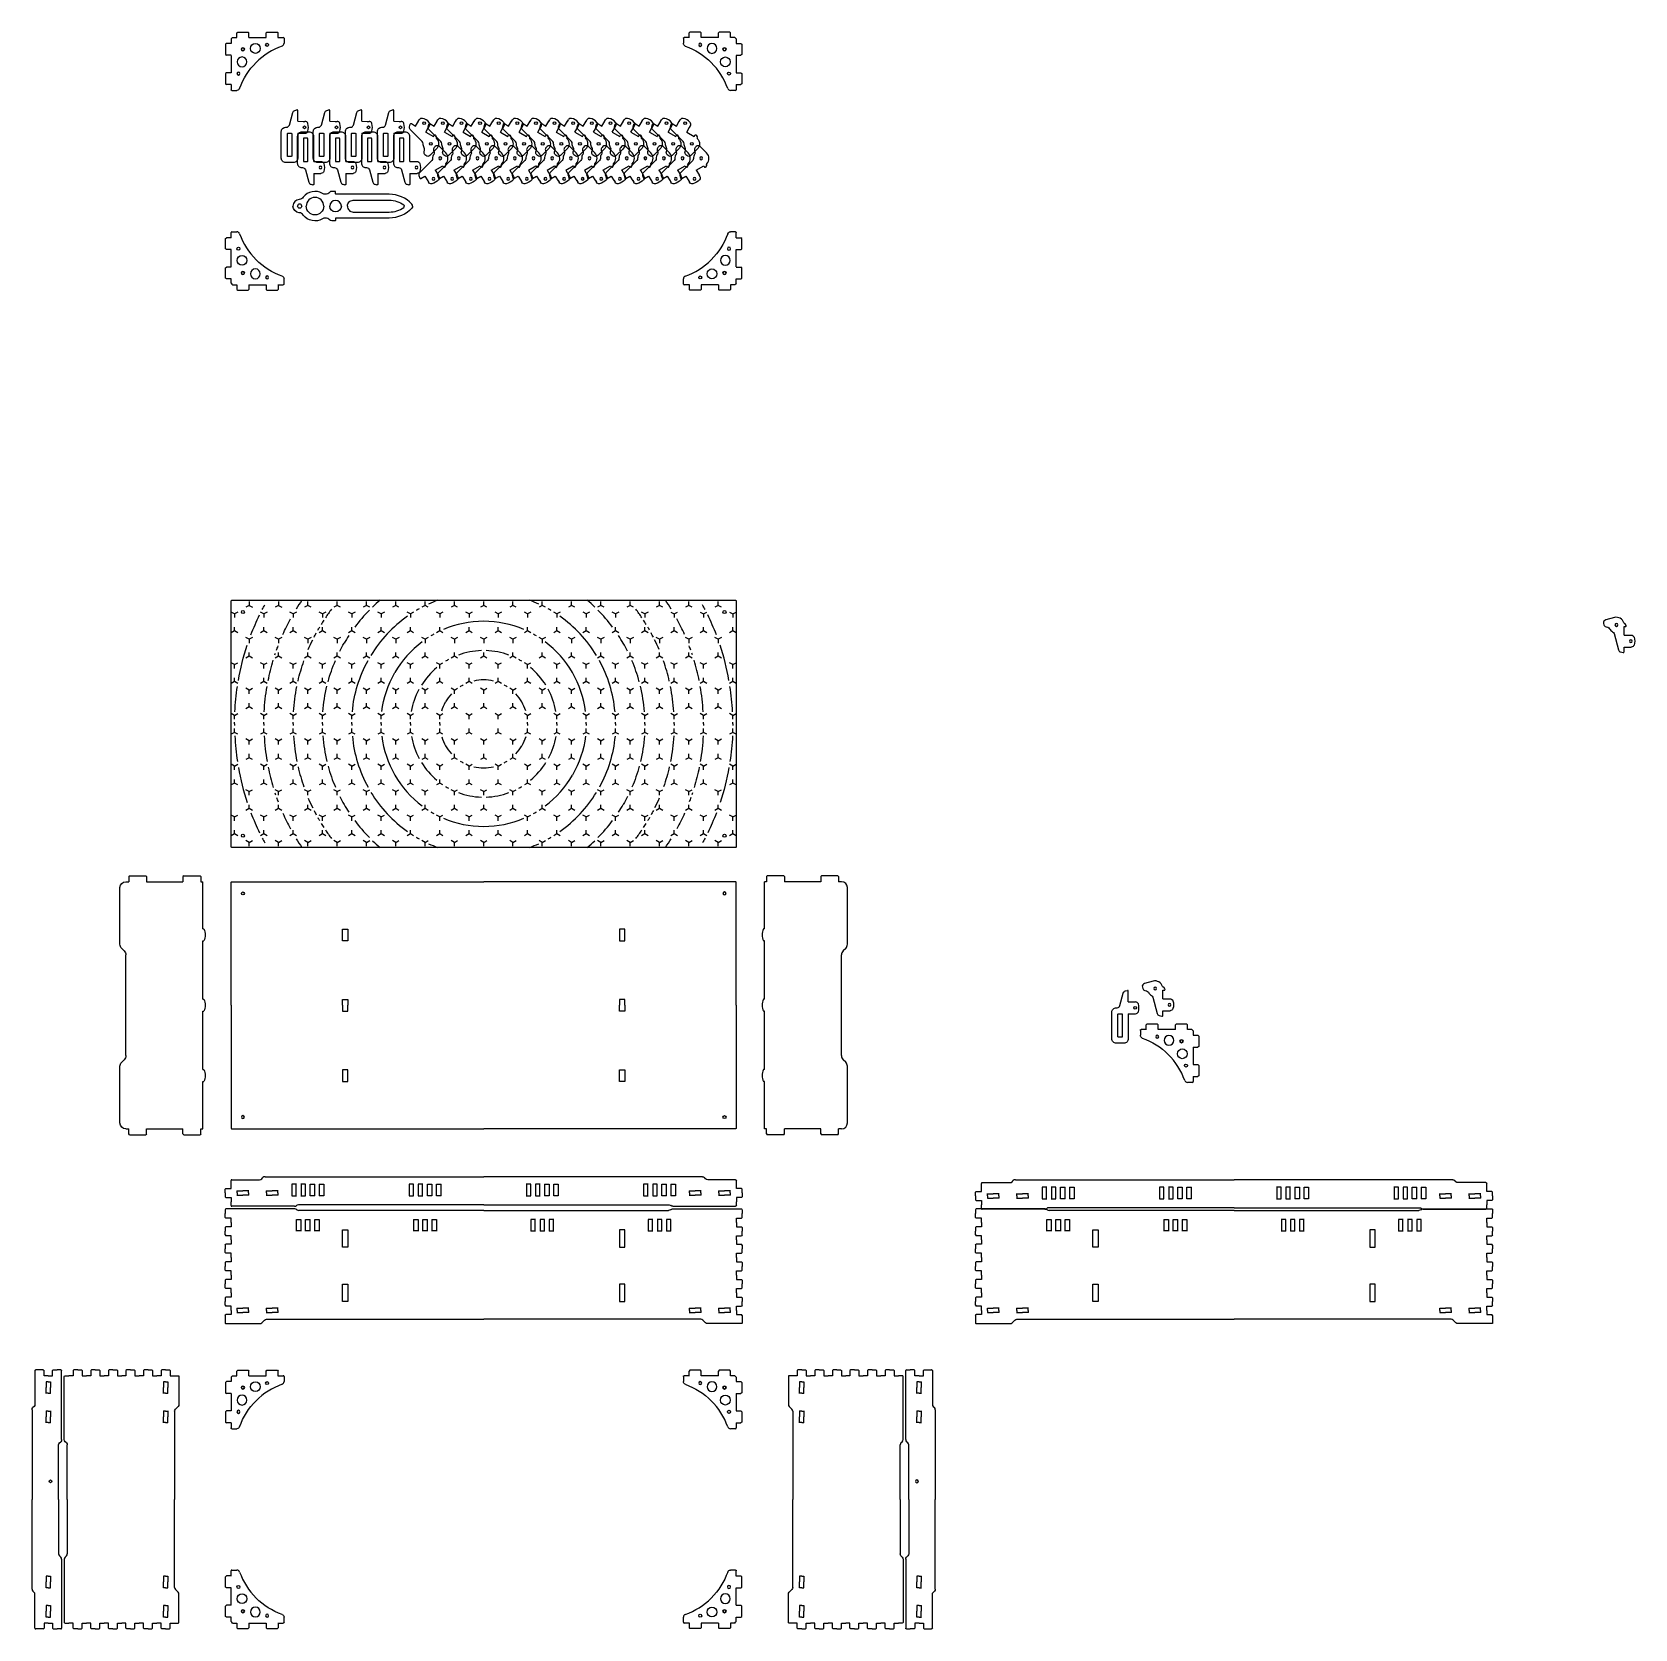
# Model space of a CAD drawing. Header units: inches. Extents: x -309 to 118, y -31 to 166.
# Drawn here: x -162.2 to -93.8, y 97.4 to 165.5 of the extents above; entities that cross this region are included whole.
import ezdxf

# ---------------------------------------------------------------- set-up
doc = ezdxf.new("R2010")
doc.units = ezdxf.units.IN
doc.header["$MEASUREMENT"] = 0
doc.layers.add('CUT', color=1, linetype='Continuous')
doc.layers.add('ETCH', color=5, linetype='Continuous')

# ---------------------------------------------------------------- blocks, each defined once
blk = doc.blocks.new('HingeHole')
at = {"layer": 'CUT', "ltscale": 0.003906}
for p, q in [((-0.0975, 0.495), (0.0975, 0.495)), ((0.0975, 0.005), (-0.0975, 0.005)), ((-0.0925, 0), (-0.0925, 0.5)), ((0.0925, 0.5), (0.0925, 0))]:
    blk.add_line(p, q, dxfattribs=at)
blk = doc.blocks.new('BraceHole_Quarter')
at = {"layer": 'CUT', "ltscale": 0.003906}
for p, q in [((-0.25, 0.0935), (0, 0.0935)), ((-0.246, 0), (-0.246, 0.0975))]:
    blk.add_line(p, q, dxfattribs=at)
blk = doc.blocks.new('BraceHole')
at = {"color": 0}
blk.add_blockref('BraceHole_Quarter', (0, 0), dxfattribs=at)
at = {"color": 0, "xscale": -1, "rotation": 180}
blk.add_blockref('BraceHole_Quarter', (0, 0), dxfattribs=at)
at = {"color": 0, "xscale": -1}
blk.add_blockref('BraceHole_Quarter', (0, 0), dxfattribs=at)
at = {"color": 0, "rotation": 180}
blk.add_blockref('BraceHole_Quarter', (0, 0), dxfattribs=at)
blk = doc.blocks.new('BraceHoles')
at = {"color": 0}
for p in [(0.5, 0), (1.75, 0)]:
    blk.add_blockref('BraceHole', p, dxfattribs=at)
blk = doc.blocks.new('Dovetail_Half')
for p, q in [((-0.25, 0.21375), (-0.25, 0.375)), ((-0.25, 0.21375), (-0.21875, 0.1825)), ((0, 0.1825), (-0.21875, 0.1825)), ((0, 0), (0, 0.1825))]:
    blk.add_line(p, q)
blk = doc.blocks.new('Bottom_Back_Half')
at = {"layer": 'CUT', "ltscale": 0.015625}
for p, q in [((-11.025, 6.229), (-11.025, 6.063)), ((-8.05, 6.26), (-10.994, 6.26)), ((0, 6.198), (-7.884, 6.198))]:
    blk.add_line(p, q, dxfattribs=at)
for points in [[(-5.793, 5.372), (-5.793, 4.628), (-6.017, 4.628), (-6.017, 5.372)], [(-5.793, 3.06), (-5.793, 2.316), (-6.017, 2.316), (-6.017, 3.06)]]:
    blk.add_lwpolyline(points, close=True, dxfattribs=at)
blk.add_lwpolyline([(-11.025, 1.563), (-11.025, 1.401, 0.414214), (-10.994, 1.37), (-9.55, 1.37, 0.198912), (-9.461, 1.407), (-9.347, 1.521, -0.198912), (-9.259, 1.558), (0, 1.558)], format="xyb", dxfattribs=at)
for centre, radius, start, end in [((-10.994, 6.229), 0.0312, 90, 180), ((-8.05, 6.135), 0.125, 48.59038, 90), ((-7.884, 6.323), 0.125, 228.59038, 270)]:
    blk.add_arc(centre, radius, start, end, dxfattribs=at)
at = {"rotation": 180}
for p in [(-7.89, 5.817), (-7.5, 5.817), (-7.11, 5.817), (-2.89, 5.817), (-2.5, 5.817), (-2.11, 5.817)]:
    blk.add_blockref('HingeHole', p, dxfattribs=at)
blk.add_blockref('BraceHoles', (-10.77, 1.938))
at = {"layer": 'CUT'}
for p in [(-10.775, 5.688), (-10.775, 4.938), (-10.775, 4.188), (-10.775, 3.438), (-10.775, 2.688), (-10.775, 1.938)]:
    blk.add_blockref('Dovetail_Half', p, dxfattribs=at)
at = {"layer": 'CUT', "xscale": -1, "rotation": 180}
for p in [(-10.775, 5.688), (-10.775, 4.938), (-10.775, 4.188), (-10.775, 3.438), (-10.775, 2.688), (-10.775, 1.938)]:
    blk.add_blockref('Dovetail_Half', p, dxfattribs=at)
blk = doc.blocks.new('Bottom_Back_Full')
blk.add_blockref('Bottom_Back_Half', (0, -1.375))
at = {"xscale": -1}
blk.add_blockref('Bottom_Back_Half', (0, -1.375), dxfattribs=at)
blk = doc.blocks.new('Dovetail_Out_Half')
for p, q in [((-0.01, 0.16125), (0.02125, 0.1925)), ((-0.01, 0), (-0.01, 0.16125)), ((0.02125, 0.1925), (0.24, 0.1925)), ((0.24, 0.1925), (0.24, 0.375))]:
    blk.add_line(p, q)
blk = doc.blocks.new('Lid_Top_Back_Half')
at = {"layer": 'CUT'}
for p, q in [((8.07, 0.005), (10.744, 0.005)), ((0, -0.058), (7.904, -0.058)), ((10.775, -0.026), (10.775, -0.188)), ((9.325, -1.255), (0, -1.255)), ((9.465, -1.167), (9.414, -1.218)), ((10.744, -1.13), (9.554, -1.13)), ((10.775, -0.938), (10.775, -1.099))]:
    blk.add_line(p, q, dxfattribs=at)
for centre, radius, start, end in [((8.07, -0.12), 0.125, 90, 131.40962), ((10.744, -0.026), 0.0312, 0, 90), ((7.904, 0.067), 0.125, 270, 311.40962), ((9.325, -1.13), 0.125, 270, 315), ((9.554, -1.255), 0.125, 90, 135), ((10.744, -1.099), 0.0312, 270, 0)]:
    blk.add_arc(centre, radius, start, end, dxfattribs=at)
at = {"rotation": 180}
for p in [(1.915, -0.437), (2.305, -0.437), (6.915, -0.437), (7.305, -0.437)]:
    blk.add_blockref('HingeHole', p, dxfattribs=at)
at = {"xscale": -1, "rotation": 180}
for p in [(2.695, -0.437), (3.085, -0.437), (7.695, -0.437), (8.085, -0.437)]:
    blk.add_blockref('HingeHole', p, dxfattribs=at)
at = {"xscale": -1}
blk.add_blockref('BraceHoles', (10.77, -0.563), dxfattribs=at)
at = {"layer": 'CUT', "xscale": -1}
blk.add_blockref('Dovetail_Out_Half', (11.015, -0.563), dxfattribs=at)
at = {"layer": 'CUT', "rotation": 180}
blk.add_blockref('Dovetail_Out_Half', (11.015, -0.563), dxfattribs=at)
blk = doc.blocks.new('Lid_Top_Back')
at = {"xscale": -1}
blk.add_blockref('Lid_Top_Back_Half', (0, 0), dxfattribs=at)
blk.add_blockref('Lid_Top_Back_Half', (0, 0))
blk = doc.blocks.new('Bracket_V2')
at = {"layer": 'CUT'}
for p, q in [((-0.387, 0.451), (-0.419, 0.419)), ((-0.387, 0.451), (-0.2, 0.451)), ((-0.2, 0.65), (-0.168, 0.682)), ((-0.2, 0.451), (-0.2, 0.65)), ((-0.168, 0.682), (0.275, 0.682)), ((0.275, 0.682), (0.306, 0.65)), ((0.306, 0.451), (0.306, 0.65)), ((0.311, 0.451), (1.05, 0.451)), ((1.05, 0.65), (1.082, 0.682)), ((1.05, 0.451), (1.05, 0.65)), ((1.082, 0.682), (1.525, 0.682)), ((1.525, 0.682), (1.556, 0.65)), ((1.551, 0.451), (1.777, 0.451)), ((1.556, 0.451), (1.556, 0.65)), ((1.808, 0.419), (1.808, 0.202))]:
    blk.add_line(p, q, dxfattribs=at)
for centre, radius in [((0.053, -0.053), 0.0645), ((0.589, -0.017), 0.209), ((1.089, 0.137), 0.0645)]:
    blk.add_circle(centre, radius, dxfattribs=at)
for centre, radius, start, end in [((2.735, -2.735), 2.995, 109.70475, 135), ((1.683, 0.202), 0.125, 289.70475, 360), ((1.777, 0.419), 0.0312, 0, 90)]:
    blk.add_arc(centre, radius, start, end, dxfattribs=at)
blk = doc.blocks.new('Bracket_V2_both')
at = {"xscale": -1}
blk.add_blockref('Bracket_V2', (-0.447, -0.447), dxfattribs=at)
at = {"rotation": 270}
blk.add_blockref('Bracket_V2', (-0.447, -0.447), dxfattribs=at)
blk = doc.blocks.new('BottomPlate_V2_Quarter')
at = {"layer": 'CUT'}
blk.add_lwpolyline([(-0.966, -1.279), (-0.966, 3.96, -0.414214), (-0.934, 3.991), (9.804, 3.991)], format="xyb", dxfattribs=at)
blk.add_lwpolyline([(4.011, 1.474), (3.787, 1.474), (3.787, 1.968), (4.011, 1.968)], close=True, dxfattribs=at)
blk.add_lwpolyline([(3.787, -1.279), (3.787, -1.032), (4.011, -1.032), (4.011, -1.279)], dxfattribs=at)
blk.add_circle((-0.466, 3.491), 0.0645, dxfattribs=at)
blk = doc.blocks.new('BottomPlate_V2')
blk.add_blockref('BottomPlate_V2_Quarter', (-9.804, 1.279))
at = {"xscale": -1}
blk.add_blockref('BottomPlate_V2_Quarter', (9.804, 1.279), dxfattribs=at)
at = {"xscale": -1, "rotation": 180}
blk.add_blockref('BottomPlate_V2_Quarter', (-9.804, -1.279), dxfattribs=at)
at = {"rotation": 180}
blk.add_blockref('BottomPlate_V2_Quarter', (9.804, -1.279), dxfattribs=at)
blk = doc.blocks.new('Bottom_Side_Half')
at = {"layer": 'CUT', "ltscale": 0.015625}
for p, q in [((-5.275, 1.735), (-5.275, 1.569)), ((-2.55, 1.766), (-5.244, 1.766)), ((-2.41, 1.678), (-2.461, 1.73)), ((0, 1.641), (-2.321, 1.641)), ((-5.275, -2.931), (-5.275, -3.093)), ((-5.244, -3.124), (-4.05, -3.124)), ((-3.961, -3.087), (-3.847, -2.973)), ((-3.759, -2.936), (0, -2.936))]:
    blk.add_line(p, q, dxfattribs=at)
for centre, radius, start, end in [((-5.244, 1.735), 0.0312, 90, 180), ((-2.55, 1.641), 0.125, 45, 90), ((-2.321, 1.766), 0.125, 225, 270), ((-5.244, -3.093), 0.0312, 180, 270), ((-4.05, -2.999), 0.125, 270, 315), ((-3.759, -3.061), 0.125, 90, 135)]:
    blk.add_arc(centre, radius, start, end, dxfattribs=at)
blk.add_blockref('BraceHoles', (-5.27, -2.556))
at = {"layer": 'CUT'}
for p in [(-5.515, 1.194), (-5.515, 0.444), (-5.515, -0.306), (-5.515, -1.056), (-5.515, -1.806), (-5.515, -2.556)]:
    blk.add_blockref('Dovetail_Out_Half', p, dxfattribs=at)
at = {"layer": 'CUT', "xscale": -1, "rotation": 180}
for p in [(-5.515, 1.194), (-5.515, 0.444), (-5.515, -0.306), (-5.515, -1.056), (-5.515, -1.806), (-5.515, -2.556)]:
    blk.add_blockref('Dovetail_Out_Half', p, dxfattribs=at)
blk = doc.blocks.new('Bottom_Side_Full')
at = {"color": 1}
blk.add_blockref('Bottom_Side_Half', (0, 0), dxfattribs=at)
at = {"color": 1, "xscale": -1}
blk.add_blockref('Bottom_Side_Half', (0, 0), dxfattribs=at)
blk = doc.blocks.new('Lid_Side_Half')
at = {"layer": 'CUT'}
for p, q in [((-2.787, 2.55), (-2.787, 5.494)), ((-2.756, 5.525), (-2.595, 5.525)), ((-1.845, 5.525), (-1.684, 5.525)), ((-1.652, 5.494), (-1.652, 4.054)), ((-1.616, 3.965), (-1.564, 3.914)), ((-1.527, 3.825), (-1.527, 0)), ((-2.699, 2.41), (-2.751, 2.461)), ((-2.662, 0), (-2.662, 2.321))]:
    blk.add_line(p, q, dxfattribs=at)
for centre, radius, start, end in [((-2.756, 5.494), 0.0312, 90, 180), ((-1.684, 5.494), 0.0312, 0, 90), ((-1.527, 4.054), 0.125, 180, 225), ((-1.652, 3.825), 0.125, 0, 45), ((-2.662, 2.55), 0.125, 180, 225), ((-2.787, 2.321), 0.125, 0, 45)]:
    blk.add_arc(centre, radius, start, end, dxfattribs=at)
at = {"xscale": -1, "rotation": 90}
blk.add_blockref('BraceHoles', (-2.22, 5.27), dxfattribs=at)
at = {"layer": 'CUT', "xscale": -1, "rotation": 90}
blk.add_blockref('Dovetail_Half', (-2.22, 5.275), dxfattribs=at)
at = {"layer": 'CUT', "rotation": 270}
blk.add_blockref('Dovetail_Half', (-2.22, 5.275), dxfattribs=at)
blk = doc.blocks.new('Lid_Side')
at = {"layer": 'CUT'}
blk.add_circle((-2.31, -0.77), 0.0595, dxfattribs=at)
at = {"rotation": 359.9999999999981}
blk.add_blockref('Lid_Side_Half', (0, 0), dxfattribs=at)
at = {"xscale": -1.000000000000002, "rotation": 179.999999999998}
blk.add_blockref('Lid_Side_Half', (0, 0), dxfattribs=at)
blk = doc.blocks.new('Latch_Mid')
at = {"layer": 'CUT', "ltscale": 0.007812}
for p, q in [((0.253, 0.919), (0.253, 1.369)), ((0.253, 0.919), (0.49, 0.909)), ((0.48, 0.909), (0.562, 0.909)), ((0.253, 0.403), (0.49, 0.403)), ((0.48, 0.403), (0.562, 0.403))]:
    blk.add_line(p, q, dxfattribs=at)
blk.add_lwpolyline([(0.253, 0.403), (0.253, -0.659, -0.414214), (0.066, -0.847), (-0.261, -0.847, -0.414214), (-0.448, -0.659), (-0.448, 0.472, -0.414214), (-0.261, 0.659), (-0.226, 0.659, 0.339454), (-0.105, 0.752), (0.038, 1.288, -0.267949), (0.127, 1.376), (0.214, 1.4)], format="xyb", dxfattribs=at)
at = {"layer": 'CUT'}
blk.add_lwpolyline([(-0.19, -0.573), (-0.19, 0.386, -0.414214), (-0.174, 0.401), (-0.021, 0.401, -0.414214), (-0.005, 0.386), (-0.005, -0.573, -0.414214), (-0.021, -0.589), (-0.174, -0.589, -0.414214)], format="xyb", close=True, dxfattribs=at)
at = {"layer": 'CUT', "ltscale": 0.003906}
blk.add_circle((0.542, 0.656), 0.0595, dxfattribs=at)
at = {"layer": 'CUT', "ltscale": 0.007812}
for centre, radius, start, end in [((0.222, 1.369), 0.0312, 0, 105), ((0.562, 0.784), 0.125, 18.36546, 90), ((0.177, 0.656), 0.531, 341.63454, 18.36546), ((0.562, 0.528), 0.125, 270, 341.63454)]:
    blk.add_arc(centre, radius, start, end, dxfattribs=at)
blk = doc.blocks.new('HingeTop')
at = {"layer": 'CUT', "ltscale": 0.007812}
for p, q in [((-0.242, 0.263), (-0.005, 0.253)), ((-0.015, 0.253), (0.067, 0.253)), ((-0.242, -0.253), (-0.005, -0.253)), ((-0.015, -0.253), (0.067, -0.253))]:
    blk.add_line(p, q, dxfattribs=at)
at = {"layer": 'CUT'}
blk.add_lwpolyline([(-0.242, -0.25), (-0.242, -0.622), (-0.179, -0.622, -0.57735), (-0.152, -0.669), (-0.191, -0.737, -0.267949), (-0.218, -0.753), (-0.224, -0.753, 0.336424), (-0.254, -0.776, -0.411031), (-0.655, -1.004), (-1.025, -0.905, -0.414214), (-1.114, -0.752), (-1.099, -0.698, -0.267949), (-1.011, -0.61), (-0.934, -0.589, 0.203798), (-0.857, -0.529, -0.141217), (-0.729, -0.4, 0.203798), (-0.668, -0.323), (-0.481, 0.375, -0.267949), (-0.393, 0.464), (-0.281, 0.493, -0.493145), (-0.242, 0.463), (-0.242, 0.263)], format="xyb", dxfattribs=at)
at = {"layer": 'CUT', "ltscale": 0.003906}
for centre in [(0.047, 0), (-0.57, -0.688)]:
    blk.add_circle(centre, 0.0595, dxfattribs=at)
at = {"layer": 'CUT', "ltscale": 0.007812}
for centre, radius, start, end in [((0.067, 0.128), 0.125, 18.36546, 90), ((-0.318, 0), 0.531, 341.63454, 18.36546), ((0.067, -0.128), 0.125, 270, 341.63454)]:
    blk.add_arc(centre, radius, start, end, dxfattribs=at)
blk = doc.blocks.new('DividerTab')
for p, q in [((-2.729, 0), (-5.145, 0)), ((4.895, 0), (2.479, 0)), ((-5.645, -0.405), (-5.614, -0.373)), ((-5.645, -0.405), (-5.645, -1.102)), ((-5.614, -0.373), (-5.395, -0.373)), ((-5.395, -0.25), (-5.395, -0.373)), ((-2.552, -0.073), (-2.448, -0.177)), ((2.021, -0.25), (-2.271, -0.25)), ((2.302, -0.073), (2.198, -0.177)), ((5.145, -0.25), (5.145, -0.373)), ((5.364, -0.373), (5.145, -0.373)), ((5.395, -0.405), (5.364, -0.373)), ((5.395, -0.405), (5.395, -1.102)), ((-5.614, -1.133), (-5.645, -1.102)), ((-5.614, -1.133), (-5.395, -1.133)), ((-5.395, -1.133), (-5.395, -2.686)), ((5.145, -1.133), (5.145, -2.686)), ((5.364, -1.133), (5.145, -1.133)), ((5.364, -1.133), (5.395, -1.102)), ((-5.645, -2.717), (-5.614, -2.686)), ((-5.645, -2.717), (-5.645, -3.415)), ((-5.614, -2.686), (-5.395, -2.686)), ((5.364, -2.686), (5.145, -2.686)), ((5.395, -2.717), (5.364, -2.686)), ((5.395, -2.717), (5.395, -3.415)), ((-5.614, -3.446), (-5.645, -3.415)), ((5.364, -3.446), (5.395, -3.415)), ((-5.614, -3.446), (-5.395, -3.446)), ((-5.395, -3.446), (-5.395, -3.528)), ((-3.38, -3.528), (-5.395, -3.528)), ((-3.38, -3.528), (-3.38, -3.581)), ((-0.38, -3.528), (-2.87, -3.528)), ((-2.87, -3.528), (-2.87, -3.581)), ((-0.38, -3.528), (-0.38, -3.581)), ((2.62, -3.528), (0.13, -3.528)), ((0.13, -3.528), (0.13, -3.581)), ((2.62, -3.528), (2.62, -3.581)), ((5.145, -3.528), (3.13, -3.528)), ((3.13, -3.528), (3.13, -3.581)), ((5.145, -3.446), (5.145, -3.528)), ((5.364, -3.446), (5.145, -3.446))]:
    blk.add_line(p, q)
for centre, radius, start, end in [((-5.145, -0.25), 0.25, 90, 180), ((-2.729, -0.25), 0.25, 45, 90), ((2.479, -0.25), 0.25, 90, 135), ((4.895, -0.25), 0.25, 0, 90), ((-2.271, 0), 0.25, 225, 270), ((2.021, 0), 0.25, 270, 315), ((-3.125, -2.953), 0.679, 247.94246, 292.08201), ((-0.125, -2.953), 0.679, 247.94246, 292.08201), ((2.875, -2.953), 0.679, 247.94246, 292.08201)]:
    blk.add_arc(centre, radius, start, end)
blk = doc.blocks.new('GridHex')
at = {"layer": 'CUT'}
blk.add_lwpolyline([(-28.632, -8.364), (-28.632, 2.114, -0.414214), (-28.601, 2.145), (-7.123, 2.145, -0.414214), (-7.092, 2.114), (-7.092, -8.364, -0.414214), (-7.123, -8.395), (-28.601, -8.395, -0.414214)], format="xyb", close=True, dxfattribs=at)
for centre in [(-28.132, 1.645), (-7.592, 1.645), (-28.132, -7.895), (-7.592, -7.895)]:
    blk.add_circle(centre, 0.0645, dxfattribs=at)
blk = doc.blocks.new('Node')
at = {"layer": 'CUT', "linetype": 'Continuous'}
for p, q in [((0, 0), (-0.139, -0.08)), ((0, 0), (0, 0.161)), ((0.139, -0.08), (0, 0))]:
    blk.add_line(p, q, dxfattribs=at)
blk = doc.blocks.new('HexRing')
at = {"layer": 'ETCH'}
for radius, start, end in [(10.625, 27.30273, 28.51701), (9.375, 23.9534, 28.51701), (10.625, 20.93855, 25.95223), (6.875, 26.80108, 30), (8.125, 29.48976, 30), (8.125, 27.05494, 28.52128), (8.125, 22.97239, 26.18108), (9.375, 19.57419, 20.76408), (9.375, 18.30245, 18.79691), (10.625, 10.05143, 18.39697), (4.375, 6.8699, 30), (5.625, 5.29439, 28.72666), (6.875, 15.16591, 23.1301), (8.125, 13.0021, 19.29539), (9.375, 11.33708, 16.82765), (3.125, 9.79182, 28.17766), (6.875, 4.30765, 13.54409), (8.125, 3.63128, 11.35988), (9.375, 3.13863, 9.81922), (10.625, 2.76376, 8.66166), (1.875, 17.15636, 30), (1.875, 0, 2.29272), (3.125, 0, 1.37529), (4.375, 0, 0.98228), (5.625, 0, 0.76398), (6.875, 0, 0.62506), (8.125, 0, 0.5289), (9.375, 0, 0.45837), (10.625, 0, 0.40445)]:
    blk.add_arc((0, 0), radius, start, end, dxfattribs=at)
blk = doc.blocks.new('Ripples')
at = {"layer": 'ETCH'}
for radius, start, end in [(9.375, 145.79654, 148.51701), (8.125, 142.97239, 146.18108), (6.875, 135.16591, 143.1301), (6.875, 129.95532, 133.54409), (5.625, 120, 120.76398), (5.625, 119.23602, 120), (5.625, 110.46452, 114.70561), (5.625, 65.29439, 69.53548), (5.625, 60, 60.76398), (5.625, 59.23602, 60), (6.875, 46.45591, 50.04468), (6.875, 36.8699, 44.83409), (8.125, 33.81892, 37.02761), (9.375, 31.48299, 34.20346), (8.125, 149.48976, 150), (8.125, 147.05494, 148.52128), (5.625, 125.29439, 148.72666), (4.375, 90, 113.1301), (4.375, 66.8699, 90), (5.625, 31.27334, 54.70561), (8.125, 31.47872, 32.94506), (8.125, 30, 30.51024), (6.875, 146.80108, 150), (4.375, 126.8699, 150), (4.375, 120, 120.98228), (4.375, 119.01772, 120), (4.375, 60, 60.98228), (4.375, 59.01772, 60), (4.375, 30, 53.1301), (6.875, 30, 33.19892), (3.125, 118.62471, 120), (3.125, 91.82234, 110.20818), (3.125, 69.79182, 88.17766), (3.125, 60, 61.37529), (3.125, 129.79182, 148.17766), (3.125, 120, 121.37529), (3.125, 58.62471, 60), (3.125, 31.82234, 50.20818), (1.875, 120, 122.29272), (1.875, 117.70728, 120), (1.875, 90, 102.84364), (1.875, 77.15636, 90), (1.875, 60, 62.29272), (1.875, 57.70728, 60), (1.875, 137.15636, 150), (1.875, 30, 42.84364), (1.875, 210, 222.84364), (1.875, 317.15636, 330), (3.125, 211.82234, 230.20818), (1.875, 237.70728, 240), (1.875, 240, 242.29272), (1.875, 257.15636, 270), (1.875, 270, 282.84364), (1.875, 297.70728, 300), (1.875, 300, 302.29272), (3.125, 309.79182, 328.17766), (4.375, 210, 233.1301), (3.125, 238.62471, 240), (3.125, 240, 241.37529), (3.125, 298.62471, 300), (3.125, 300, 301.37529), (4.375, 306.8699, 330), (5.625, 211.27334, 234.70561), (3.125, 249.79182, 268.17766), (3.125, 271.82234, 290.20818), (5.625, 305.29439, 328.72666), (8.125, 210, 210.51024), (6.875, 210, 213.19892), (4.375, 239.01772, 240), (4.375, 240, 240.98228), (4.375, 246.8699, 270), (4.375, 270, 293.1301), (4.375, 299.01772, 300), (4.375, 300, 300.98228), (6.875, 326.80108, 330), (8.125, 329.48976, 330), (8.125, 211.47872, 212.94506), (8.125, 213.81892, 217.02761), (6.875, 216.8699, 224.83409), (6.875, 315.16591, 323.1301), (8.125, 322.97239, 326.18108), (8.125, 327.05494, 328.52128), (9.375, 211.48299, 214.20346), (6.875, 226.45591, 230.04468), (5.625, 239.23602, 240), (5.625, 240, 240.76398), (5.625, 245.29439, 249.53548), (5.625, 290.46452, 294.70561), (5.625, 299.23602, 300), (5.625, 300, 300.76398), (6.875, 309.95532, 313.54409), (9.375, 325.79654, 328.51701)]:
    blk.add_arc((0, 0), radius, start, end, dxfattribs=at)
at = {"layer": 'ETCH', "xscale": -1}
blk.add_blockref('HexRing', (0, 0), dxfattribs=at)
at = {"layer": 'ETCH'}
blk.add_blockref('HexRing', (0, 0), dxfattribs=at)
at = {"layer": 'ETCH', "rotation": 180}
blk.add_blockref('HexRing', (0, 0), dxfattribs=at)
at = {"layer": 'ETCH', "xscale": -1, "rotation": 180}
blk.add_blockref('HexRing', (0, 0), dxfattribs=at)
blk = doc.blocks.new('LidArt')
at = {"layer": 'CUT'}
for radius, start, end in [(9.375, 29.92643, 30), (4.375, 299.01772, 300)]:
    blk.add_arc((0, 0), radius, start, end, dxfattribs=at)
for name, p in [('GridHex', (17.862, 3.125)), ('Ripples', (0, 0))]:
    blk.add_blockref(name, p)
for p, xscale, rotation in [((-10, 5.052), -0.9999999999999997, 240), ((-8.75, 5.052), -0.9999999999999997, 240), ((-7.5, 5.052), -1, 119.9999999999999), ((-6.25, 5.052), -1, 119.9999999999999), ((-5, 5.052), -1, 119.9999999999999), ((-3.75, 5.052), -1, 119.9999999999999), ((-2.5, 5.052), -1, 119.9999999999999), ((-1.25, 5.052), -1, 119.9999999999999), ((0, 5.052), -1, 119.9999999999999), ((1.25, 5.052), -1, 119.9999999999999), ((2.5, 5.052), -1, 119.9999999999999), ((3.75, 5.052), -1, 119.9999999999999), ((5, 5.052), -1, 119.9999999999999), ((6.25, 5.052), -1, 119.9999999999999), ((7.5, 5.052), -1, 119.9999999999999), ((8.75, 5.052), -1, 119.9999999999999), ((10, 5.052), -1, 119.9999999999999), ((-10.625, 3.969), -1, 119.9999999999999), ((-10.625, 4.691), -1, 180), ((-9.375, 3.969), -1, 119.9999999999999), ((-9.375, 4.691), -1, 180), ((-8.125, 3.969), -1, 119.9999999999999), ((-8.125, 4.691), -1, 180), ((-6.875, 3.969), -1, 119.9999999999999), ((-6.875, 4.691), -1, 180), ((-5.625, 3.969), -1, 119.9999999999999), ((-5.625, 4.691), -1, 180), ((-4.375, 3.969), -1, 119.9999999999999), ((-4.375, 4.691), -1, 180), ((-3.125, 3.969), -1, 119.9999999999999), ((-3.125, 4.691), -1, 180), ((-1.875, 3.969), -1, 119.9999999999999), ((-1.875, 4.691), -1, 180), ((-0.625, 3.969), -1, 119.9999999999999), ((-0.625, 4.691), -1, 180), ((0.625, 3.969), -1, 119.9999999999999), ((0.625, 4.691), -1, 180), ((1.875, 3.969), -1, 119.9999999999999), ((1.875, 4.691), -1, 180), ((3.125, 3.969), -1, 119.9999999999999), ((3.125, 4.691), -1, 180), ((4.375, 3.969), -1, 119.9999999999999), ((4.375, 4.691), -1, 180), ((5.625, 3.969), -1, 119.9999999999999), ((5.625, 4.691), -1, 180), ((6.875, 3.969), -1, 119.9999999999999), ((6.875, 4.691), -1, 180), ((8.125, 3.969), -1, 119.9999999999999), ((9.375, 3.969), -1, 119.9999999999999), ((10.625, 3.969), -1, 119.9999999999999), ((-10, 3.608), -1, 180), ((-8.75, 3.608), -1, 180), ((-7.5, 3.608), -1, 180), ((-6.25, 3.608), -1, 180), ((-5, 3.608), -1, 180), ((-3.75, 3.608), -1, 180), ((-2.5, 3.608), -1, 180), ((-1.25, 3.608), -1, 180), ((0, 3.608), -1, 180), ((1.25, 3.608), -1, 180), ((2.5, 3.608), -1, 180), ((3.75, 3.608), -1, 180), ((5, 3.608), -1, 180), ((6.25, 3.608), -1, 180), ((7.5, 3.608), -1, 180), ((8.75, 3.608), -1, 180), ((10, 3.608), -1, 180), ((-10, 2.887), -1, 119.9999999999999), ((-8.75, 2.887), -1, 119.9999999999999), ((-7.5, 2.887), -1, 119.9999999999999), ((-6.25, 2.887), -1, 119.9999999999999), ((-5, 2.887), -1, 119.9999999999999), ((-3.75, 2.887), -1, 119.9999999999999), ((-2.5, 2.887), -1, 119.9999999999999), ((-1.25, 2.887), -1, 119.9999999999999), ((0, 2.887), -1, 119.9999999999999), ((1.25, 2.887), -1, 119.9999999999999), ((2.5, 2.887), -1, 119.9999999999999), ((3.75, 2.887), -1, 119.9999999999999), ((5, 2.887), -1, 119.9999999999999), ((6.25, 2.887), -1, 119.9999999999999), ((7.5, 2.887), -1, 119.9999999999999), ((8.75, 2.887), -1, 119.9999999999999), ((10, 2.887), -1, 119.9999999999999), ((-10.625, 2.526), -1, 59.99999999999994), ((-9.375, 2.526), -1, 59.99999999999994), ((-8.125, 2.526), -1, 59.99999999999994), ((-6.875, 2.526), -1, 59.99999999999994), ((-5.625, 2.526), -1, 59.99999999999994), ((-4.375, 2.526), -1, 59.99999999999994), ((-3.125, 2.526), -1, 59.99999999999994), ((-1.875, 2.526), -1, 59.99999999999994), ((-0.625, 2.526), -1, 59.99999999999994), ((0.625, 2.526), -1, 59.99999999999994), ((1.875, 2.526), -1, 59.99999999999994), ((3.125, 2.526), -1, 59.99999999999994), ((4.375, 2.526), -1, 59.99999999999994), ((5.625, 2.526), -1, 59.99999999999994), ((6.875, 2.526), -1, 59.99999999999994), ((8.125, 2.526), -1, 59.99999999999994), ((9.375, 2.526), -1, 59.99999999999994), ((10.625, 2.526), -1, 59.99999999999994), ((-10.625, 1.804), -1, 119.9999999999999), ((-10, 1.443), -1, 59.99999999999994), ((-9.375, 1.804), -1, 119.9999999999999), ((-8.75, 1.443), -1, 59.99999999999994), ((-8.125, 1.804), -1, 119.9999999999999), ((-7.5, 1.443), -1, 59.99999999999994), ((-6.875, 1.804), -1, 119.9999999999999), ((-6.25, 1.443), -1, 59.99999999999994), ((-5.625, 1.804), -1, 119.9999999999999), ((-5, 1.443), -1, 59.99999999999994), ((-4.375, 1.804), -1, 119.9999999999999), ((-3.75, 1.443), -1, 59.99999999999994), ((-3.125, 1.804), -1, 119.9999999999999), ((-2.5, 1.443), -1, 59.99999999999994), ((-1.875, 1.804), -1, 119.9999999999999), ((-1.25, 1.443), -1, 59.99999999999994), ((-0.625, 1.804), -1, 119.9999999999999), ((0, 1.443), -1, 59.99999999999994), ((0.625, 1.804), -1, 119.9999999999999), ((1.25, 1.443), -1, 59.99999999999994), ((1.875, 1.804), -1, 119.9999999999999), ((2.5, 1.443), -1, 59.99999999999994), ((3.125, 1.804), -1, 119.9999999999999), ((3.75, 1.443), -1, 59.99999999999994), ((4.375, 1.804), -1, 119.9999999999999), ((5, 1.443), -1, 59.99999999999994), ((5.625, 1.804), -1, 119.9999999999999), ((6.25, 1.443), -1, 59.99999999999994), ((6.875, 1.804), -1, 119.9999999999999), ((7.5, 1.443), -1, 59.99999999999994), ((8.125, 1.804), -1, 119.9999999999999), ((8.75, 1.443), -1, 59.99999999999994), ((9.375, 1.804), -1, 119.9999999999999), ((10, 1.443), -1, 59.99999999999994), ((10.625, 1.804), -1, 119.9999999999999), ((-10, 0.722), -1, 119.9999999999999), ((-8.75, 0.722), -1, 119.9999999999999), ((-7.5, 0.722), -1, 119.9999999999999), ((-6.25, 0.722), -1, 119.9999999999999), ((-5, 0.722), -1, 119.9999999999999), ((-3.75, 0.722), -1, 119.9999999999999), ((-2.5, 0.722), -1, 119.9999999999999), ((-1.25, 0.722), -1, 119.9999999999999), ((0, 0.722), -1, 119.9999999999999), ((1.25, 0.722), -1, 119.9999999999999), ((2.5, 0.722), -1, 119.9999999999999), ((3.75, 0.722), -1, 119.9999999999999), ((5, 0.722), -1, 119.9999999999999), ((6.25, 0.722), -1, 119.9999999999999), ((7.5, 0.722), -1, 119.9999999999999), ((8.75, 0.722), -1, 119.9999999999999), ((10, 0.722), -1, 119.9999999999999), ((-10.625, 0.361), -1, 59.99999999999994), ((-9.375, 0.361), -1, 59.99999999999994), ((-8.125, 0.361), -1, 59.99999999999994), ((-6.875, 0.361), -1, 59.99999999999994), ((-5.625, 0.361), -1, 59.99999999999994), ((-4.375, 0.361), -1, 59.99999999999994), ((-3.125, 0.361), -1, 59.99999999999994), ((-1.875, 0.361), -1, 59.99999999999994), ((-0.625, 0.361), -1, 59.99999999999994), ((0.625, 0.361), -1, 59.99999999999994), ((1.875, 0.361), -1, 59.99999999999994), ((3.125, 0.361), -1, 59.99999999999994), ((4.375, 0.361), -1, 59.99999999999994), ((5.625, 0.361), -1, 59.99999999999994), ((6.875, 0.361), -1, 59.99999999999994), ((8.125, 0.361), -1, 59.99999999999994), ((9.375, 0.361), -1, 59.99999999999994), ((10.625, 0.361), -1, 59.99999999999994), ((-10.625, -0.361), -1, 119.9999999999999), ((-10, -0.722), -1, 59.99999999999994), ((-9.375, -0.361), -1, 119.9999999999999), ((-8.75, -0.722), -1, 59.99999999999994), ((-8.125, -0.361), -1, 119.9999999999999), ((-7.5, -0.722), -1, 59.99999999999994), ((-6.875, -0.361), -1, 119.9999999999999), ((-6.25, -0.722), -1, 59.99999999999994), ((-5.625, -0.361), -1, 119.9999999999999), ((-5, -0.722), -1, 59.99999999999994), ((-4.375, -0.361), -1, 119.9999999999999), ((-3.75, -0.722), -1, 59.99999999999994), ((-3.125, -0.361), -1, 119.9999999999999), ((-2.5, -0.722), -1, 59.99999999999994), ((-1.875, -0.361), -1, 119.9999999999999), ((-1.25, -0.722), -1, 59.99999999999994), ((-0.625, -0.361), -1, 119.9999999999999), ((0, -0.722), -1, 59.99999999999994), ((0.625, -0.361), -1, 119.9999999999999), ((1.25, -0.722), -1, 59.99999999999994), ((1.875, -0.361), -1, 119.9999999999999), ((2.5, -0.722), -1, 59.99999999999994), ((3.125, -0.361), -1, 119.9999999999999), ((3.75, -0.722), -1, 59.99999999999994), ((4.375, -0.361), -1, 119.9999999999999), ((5, -0.722), -1, 59.99999999999994), ((5.625, -0.361), -1, 119.9999999999999), ((6.25, -0.722), -1, 59.99999999999994), ((6.875, -0.361), -1, 119.9999999999999), ((7.5, -0.722), -1, 59.99999999999994), ((8.125, -0.361), -1, 119.9999999999999), ((8.75, -0.722), -1, 59.99999999999994), ((9.375, -0.361), -1, 119.9999999999999), ((10, -0.722), -1, 59.99999999999994), ((10.625, -0.361), -1, 119.9999999999999), ((-10, -1.443), -1, 119.9999999999999), ((-8.75, -1.443), -1, 119.9999999999999), ((-7.5, -1.443), -1, 119.9999999999999), ((-6.25, -1.443), -1, 119.9999999999999), ((-5, -1.443), -1, 119.9999999999999), ((-3.75, -1.443), -1, 119.9999999999999), ((-2.5, -1.443), -1, 119.9999999999999), ((-1.25, -1.443), -1, 119.9999999999999), ((0, -1.443), -1, 119.9999999999999), ((1.25, -1.443), -1, 119.9999999999999), ((2.5, -1.443), -1, 119.9999999999999), ((3.75, -1.443), -1, 119.9999999999999), ((5, -1.443), -1, 119.9999999999999), ((6.25, -1.443), -1, 119.9999999999999), ((7.5, -1.443), -1, 119.9999999999999), ((8.75, -1.443), -1, 119.9999999999999), ((10, -1.443), -1, 119.9999999999999), ((-10.625, -1.804), -1, 59.99999999999994), ((-9.375, -1.804), -1, 59.99999999999994), ((-8.125, -1.804), -1, 59.99999999999994), ((-6.875, -1.804), -1, 59.99999999999994), ((-5.625, -1.804), -1, 59.99999999999994), ((-4.375, -1.804), -1, 59.99999999999994), ((-3.125, -1.804), -1, 59.99999999999994), ((-1.875, -1.804), -1, 59.99999999999994), ((-0.625, -1.804), -1, 59.99999999999994), ((0.625, -1.804), -1, 59.99999999999994), ((1.875, -1.804), -1, 59.99999999999994), ((3.125, -1.804), -1, 59.99999999999994), ((4.375, -1.804), -1, 59.99999999999994), ((5.625, -1.804), -1, 59.99999999999994), ((6.875, -1.804), -1, 59.99999999999994), ((8.125, -1.804), -1, 59.99999999999994), ((9.375, -1.804), -1, 59.99999999999994), ((10.625, -1.804), -1, 59.99999999999994), ((-10.625, -2.526), -1, 119.9999999999999), ((-10, -2.887), -1, 59.99999999999994), ((-9.375, -2.526), -1, 119.9999999999999), ((-8.75, -2.887), -1, 59.99999999999994), ((-8.125, -2.526), -1, 119.9999999999999), ((-7.5, -2.887), -1, 59.99999999999994), ((-6.875, -2.526), -1, 119.9999999999999), ((-6.25, -2.887), -1, 59.99999999999994), ((-5.625, -2.526), -1, 119.9999999999999), ((-5, -2.887), -1, 59.99999999999994), ((-4.375, -2.526), -1, 119.9999999999999), ((-3.75, -2.887), -1, 59.99999999999994), ((-3.125, -2.526), -1, 119.9999999999999), ((-2.5, -2.887), -1, 59.99999999999994), ((-1.875, -2.526), -1, 119.9999999999999), ((-1.25, -2.887), -1, 59.99999999999994), ((-0.625, -2.526), -1, 119.9999999999999), ((0, -2.887), -1, 59.99999999999994), ((0.625, -2.526), -1, 119.9999999999999), ((1.25, -2.887), -1, 59.99999999999994), ((1.875, -2.526), -1, 119.9999999999999), ((2.5, -2.887), -1, 59.99999999999994), ((3.125, -2.526), -1, 119.9999999999999), ((3.75, -2.887), -1, 59.99999999999994), ((4.375, -2.526), -1, 119.9999999999999), ((5, -2.887), -1, 59.99999999999994), ((5.625, -2.526), -1, 119.9999999999999), ((6.25, -2.887), -1, 59.99999999999994), ((6.875, -2.526), -1, 119.9999999999999), ((7.5, -2.887), -1, 59.99999999999994), ((8.125, -2.526), -1, 119.9999999999999), ((8.75, -2.887), -1, 59.99999999999994), ((9.375, -2.526), -1, 119.9999999999999), ((10, -2.887), -1, 59.99999999999994), ((10.625, -2.526), -1, 119.9999999999999), ((-10.625, -3.969), -1, 59.99999999999994), ((-10, -3.608), -1, 119.9999999999999), ((-9.375, -3.969), -1, 59.99999999999994), ((-8.75, -3.608), -1, 119.9999999999999), ((-8.125, -3.969), -1, 59.99999999999994), ((-7.5, -3.608), -1, 119.9999999999999), ((-6.875, -3.969), -1, 59.99999999999994), ((-6.25, -3.608), -1, 119.9999999999999), ((-5.625, -3.969), -1, 59.99999999999994), ((-5, -3.608), -1, 119.9999999999999), ((-4.375, -3.969), -1, 59.99999999999994), ((-3.75, -3.608), -1, 119.9999999999999), ((-3.125, -3.969), -1, 59.99999999999994), ((-2.5, -3.608), -1, 119.9999999999999), ((-1.875, -3.969), -1, 59.99999999999994), ((-1.25, -3.608), -1, 119.9999999999999), ((-0.625, -3.969), -1, 59.99999999999994), ((0, -3.608), -1, 119.9999999999999), ((0.625, -3.969), -1, 59.99999999999994), ((1.25, -3.608), -1, 119.9999999999999), ((1.875, -3.969), -1, 59.99999999999994), ((2.5, -3.608), -1, 119.9999999999999), ((3.125, -3.969), -1, 59.99999999999994), ((3.75, -3.608), -1, 119.9999999999999), ((4.375, -3.969), -1, 59.99999999999994), ((5, -3.608), -1, 119.9999999999999), ((5.625, -3.969), -1, 59.99999999999994), ((6.25, -3.608), -1, 119.9999999999999), ((6.875, -3.969), -1, 59.99999999999994), ((7.5, -3.608), -1, 119.9999999999999), ((8.125, -3.969), -1, 59.99999999999994), ((8.75, -3.608), -1, 119.9999999999999), ((9.375, -3.969), -1, 59.99999999999994), ((10, -3.608), -1, 119.9999999999999), ((10.625, -3.969), -1, 59.99999999999994), ((-10.625, -4.691), -1, 119.9999999999999), ((-9.375, -4.691), -1, 119.9999999999999), ((-8.125, -4.691), -1, 119.9999999999999), ((-6.875, -4.691), -1, 119.9999999999999), ((-5.625, -4.691), -1, 119.9999999999999), ((-4.375, -4.691), -1, 119.9999999999999), ((-3.125, -4.691), -1, 119.9999999999999), ((-1.875, -4.691), -1, 119.9999999999999), ((-0.625, -4.691), -1, 119.9999999999999), ((0.625, -4.691), -1, 119.9999999999999), ((1.875, -4.691), -1, 119.9999999999999), ((3.125, -4.691), -1, 119.9999999999999), ((4.375, -4.691), -1, 119.9999999999999), ((5.625, -4.691), -1, 119.9999999999999), ((6.875, -4.691), -1, 119.9999999999999), ((8.125, -4.691), -1, 119.9999999999999), ((9.375, -4.691), -1, 119.9999999999999), ((10.625, -4.691), -1, 119.9999999999999), ((-10, -5.052), -1, 59.99999999999994), ((-8.75, -5.052), -1, 59.99999999999994), ((-7.5, -5.052), -1, 59.99999999999994), ((-6.25, -5.052), -1, 59.99999999999994), ((-5, -5.052), -1, 59.99999999999994), ((-3.75, -5.052), -1, 59.99999999999994), ((-2.5, -5.052), -1, 59.99999999999994), ((-1.25, -5.052), -1, 59.99999999999994), ((0, -5.052), -1, 59.99999999999994), ((1.25, -5.052), -1, 59.99999999999994), ((2.5, -5.052), -1, 59.99999999999994), ((3.75, -5.052), -1, 59.99999999999994), ((5, -5.052), -1, 59.99999999999994), ((6.25, -5.052), -1, 59.99999999999994), ((7.5, -5.052), -1, 59.99999999999994), ((8.75, -5.052), -1, 59.99999999999994), ((10, -5.052), -1, 59.99999999999994)]:
    blk.add_blockref('Node', p, dxfattribs=dict(at, xscale=xscale, rotation=rotation))
at = {"layer": 'CUT', "rotation": 180}
for p in [(8.125, 4.691), (9.375, 4.691), (10.625, 4.691)]:
    blk.add_blockref('Node', p, dxfattribs=at)
blk = doc.blocks.new('Key')
at = {"layer": 'CUT'}
for points in [[(4.159, 0, 0.19175), (4.127, 0.086, 0.209924), (3.167, 0.508), (0.894, 0.508, -0.414214), (0.878, 0.524), (0.878, 0.597, 0.414214), (0.847, 0.628), (0.717, 0.628, 0.208712), (0.623, 0.587, -0.208712), (0.442, 0.508, -0.133256), (0.317, 0.542, 0.379381), (-0.5, 0.38, -0.214403), (-0.678, 0.283, 0.392211), (-0.941, 0)], [(1.378, 0, -0.414214), (1.63, 0.252), (3.167, 0.252, -0.158177), (3.782, 0.052, -0.248072), (3.807, 0, -0.248072)]]:
    blk.add_lwpolyline(points, format="xyb", dxfattribs=at)
for centre, radius in [((-0.656, 0), 0.0907), ((0, 0), 0.372), ((0.875, 0), 0.247)]:
    blk.add_arc(centre, radius, 0, 180, dxfattribs=at)
blk = doc.blocks.new('Key_Full')
blk.add_blockref('Key', (0, 0))
at = {"xscale": -1, "rotation": 180}
blk.add_blockref('Key', (0, 0), dxfattribs=at)

msp = doc.modelspace()

# ---------------------------------------------------------------- block references
for p, rotation in [((-153.69601, 165.31488), 90), ((-132.15601, 154.77488), 270), ((-153.69601, 108.24041), 90), ((-132.15601, 97.70041), 270)]:
    msp.add_blockref('Bracket_V2_both', p, dxfattribs=dict(rotation=rotation))
at = {"xscale": -1}
for p, rotation in [((-132.15601, 165.31488), 270), ((-153.69601, 154.77488), 90), ((-112.66676, 123.01007), 270), ((-132.15601, 108.24041), 270), ((-153.69601, 97.70041), 90)]:
    msp.add_blockref('Bracket_V2_both', p, dxfattribs=dict(at, rotation=rotation))
for name, p in [('LidArt', (-142.92601, 136.04488)), ('BottomPlate_V2', (-142.92601, 124.04488))]:
    msp.add_blockref(name, p)
at = {"layer": 'CUT'}
for name, p in [('Latch_Mid', (-151.10837, 160.83045)), ('Latch_Mid', (-149.74289, 160.83045)), ('Latch_Mid', (-148.3774, 160.83045)), ('Latch_Mid', (-147.01191, 160.83045)), ('Key_Full', (-150.11804, 158.12579)), ('Latch_Mid', (-115.68726, 123.27786)), ('Bottom_Back_Full', (-142.92601, 110.47041)), ('Bottom_Back_Full', (-110.92601, 110.47041))]:
    msp.add_blockref(name, p, dxfattribs=at)
for name, p, rotation in [('HingeTop', (-145.48908, 161.62115), 59.99999999999994), ('HingeTop', (-144.69418, 161.62115), 59.99999999999994), ('HingeTop', (-143.89929, 161.62115), 59.99999999999994), ('HingeTop', (-143.1044, 161.62115), 59.99999999999994), ('HingeTop', (-142.3095, 161.62115), 59.99999999999994), ('HingeTop', (-141.51461, 161.62115), 59.99999999999994), ('HingeTop', (-140.71972, 161.62115), 59.99999999999994), ('HingeTop', (-139.92482, 161.62115), 59.99999999999994), ('HingeTop', (-139.12993, 161.62115), 59.99999999999994), ('HingeTop', (-138.33504, 161.62115), 59.99999999999994), ('HingeTop', (-137.54014, 161.62115), 59.99999999999994), ('HingeTop', (-136.74525, 161.62115), 59.99999999999994), ('HingeTop', (-135.95036, 161.62115), 59.99999999999994), ('HingeTop', (-135.15546, 161.62115), 59.99999999999994), ('HingeTop', (-134.36057, 161.62115), 59.99999999999994), ('DividerTab', (-127.41516, 123.91988), 270), ('Lid_Top_Back', (-142.92601, 115.47541), 180), ('Lid_Top_Back', (-110.92601, 115.35041), 180), ('Lid_Side', (-163.71335, 102.97041), 180), ('Bottom_Side_Full', (-126.80713, 102.97041), 270)]:
    msp.add_blockref(name, p, dxfattribs=dict(at, rotation=rotation))
at = {"layer": 'CUT', "xscale": -1}
for name, p, rotation in [('Latch_Mid', (-150.42563, 160.43192), 180), ('Latch_Mid', (-149.06014, 160.43192), 180), ('Latch_Mid', (-147.69466, 160.43192), 180), ('Latch_Mid', (-146.32917, 160.43192), 180), ('HingeTop', (-145.08685, 159.32734), 120), ('HingeTop', (-144.29195, 159.32734), 120), ('HingeTop', (-143.49706, 159.32734), 120), ('HingeTop', (-142.70216, 159.32734), 120), ('HingeTop', (-141.90727, 159.32734), 120), ('HingeTop', (-141.11238, 159.32734), 120), ('HingeTop', (-140.31748, 159.32734), 120), ('HingeTop', (-139.52259, 159.32734), 120), ('HingeTop', (-138.7277, 159.32734), 120), ('HingeTop', (-137.9328, 159.32734), 120), ('HingeTop', (-137.13791, 159.32734), 120), ('HingeTop', (-136.34302, 159.32734), 120), ('HingeTop', (-135.54812, 159.32734), 120), ('HingeTop', (-134.75323, 159.32734), 120), ('HingeTop', (-133.95834, 159.32734), 120), ('HingeTop', (-94.05053, 139.57573), 180), ('DividerTab', (-158.43686, 123.91988), 90), ('HingeTop', (-113.72074, 124.06681), 180), ('Bottom_Side_Full', (-159.04489, 102.97041), 90), ('Lid_Side', (-122.13867, 102.97041), 180)]:
    msp.add_blockref(name, p, dxfattribs=dict(at, rotation=rotation))

doc.saveas('drawing.dxf')
